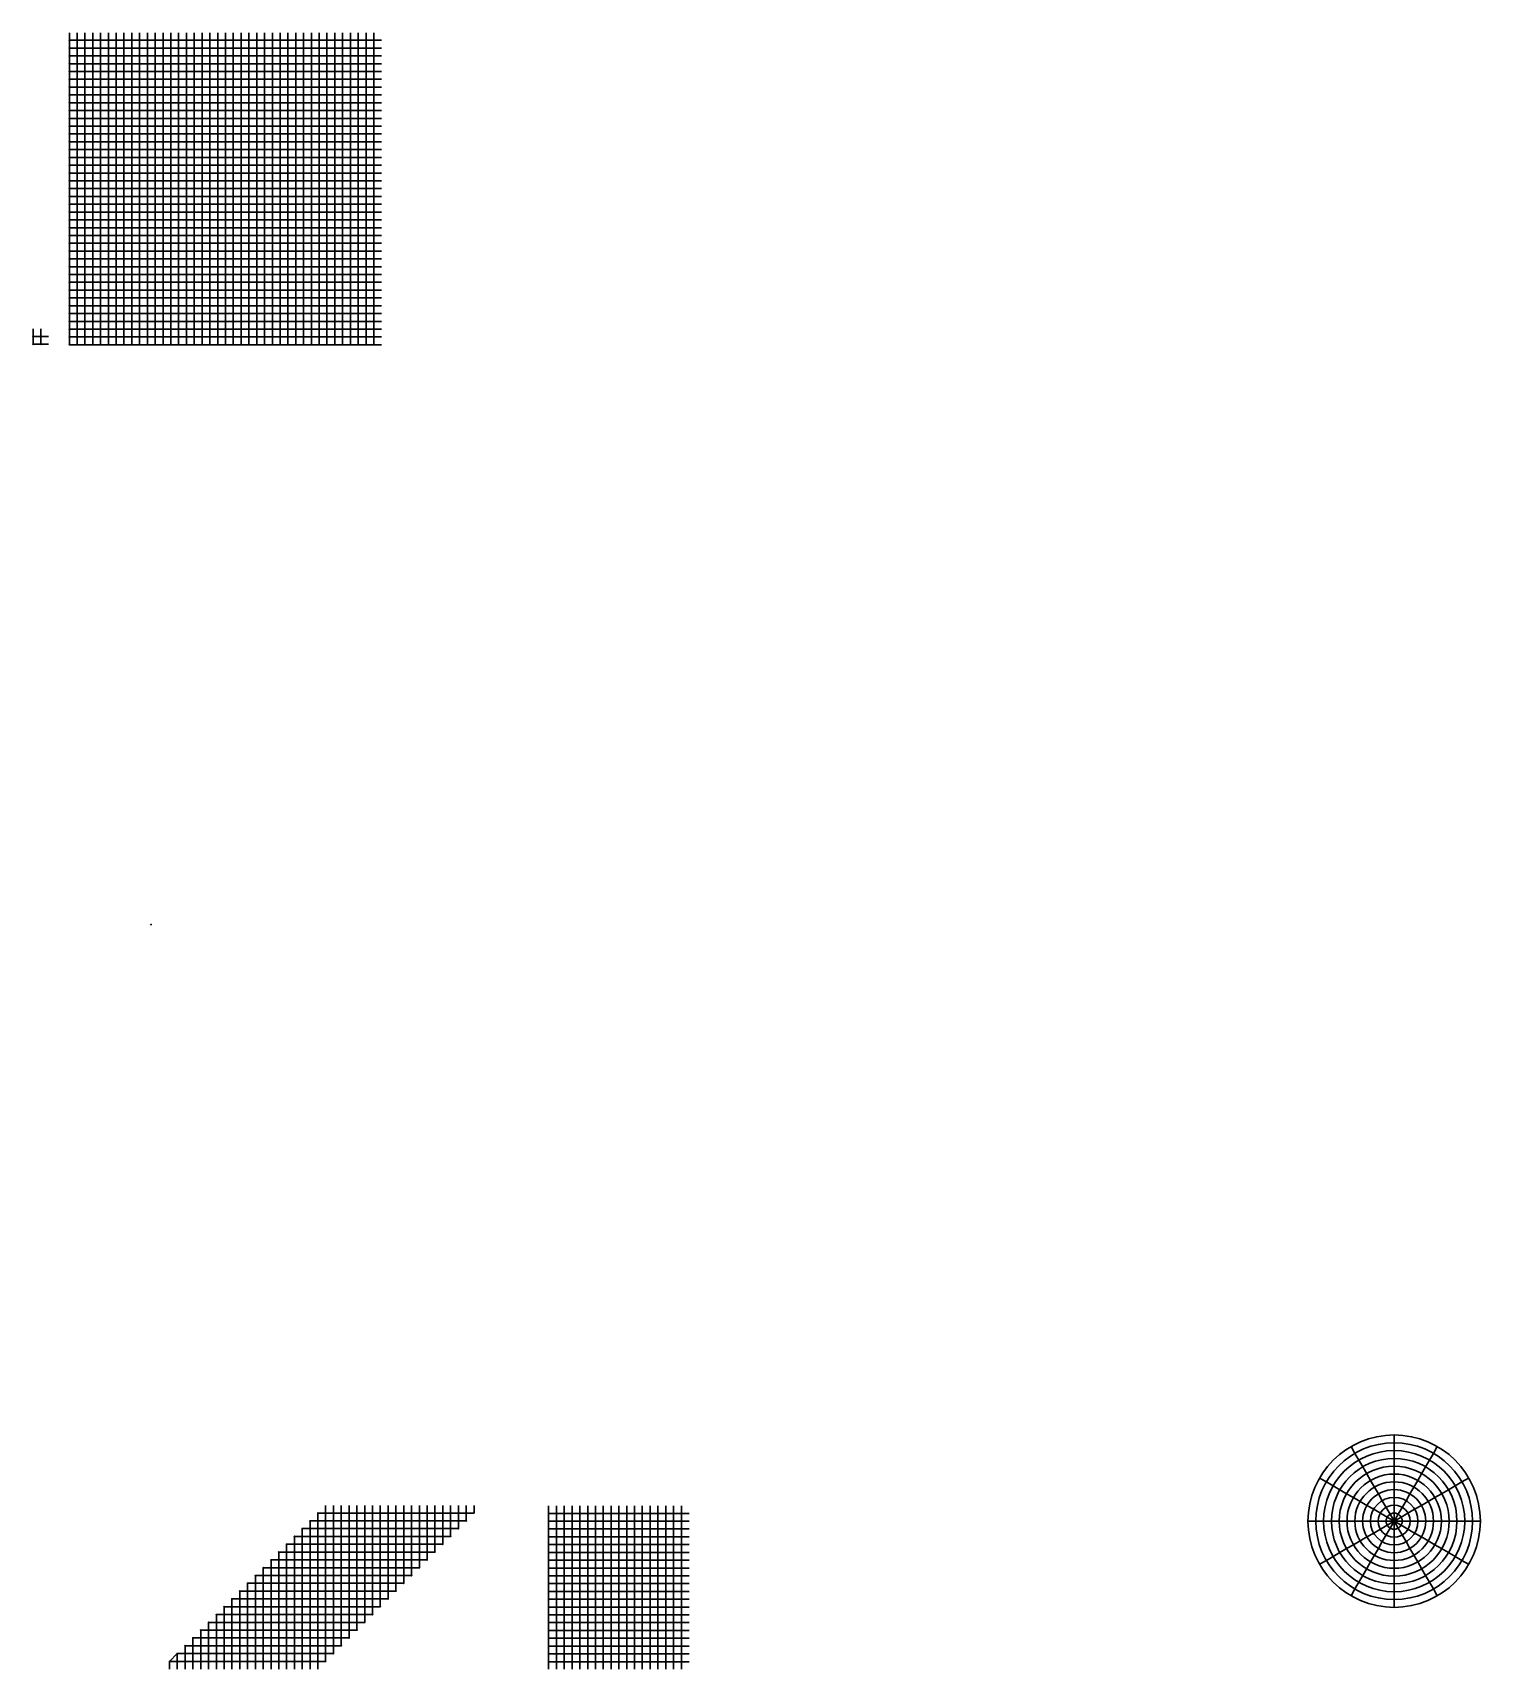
# Model space of a CAD drawing. Header units: millimetres. Extents: x 939 to 21029, y -693 to 9787.
# Drawn here: x 11759 to 21029, y -693 to 9787 of the extents above; entities that cross this region are included whole.
import ezdxf

# ---------------------------------------------------------------- set-up
doc = ezdxf.new("R2010")
doc.units = ezdxf.units.MM
for name, color, linetype, lineweight in [('橘黄色', 30, 'Continuous', 30), ('浅蓝色', 141, 'Continuous', 30), ('灰色', 9, 'Continuous', 30), ('红色', 1, 'Continuous', 30), ('蓝色', 160, 'Continuous', 30), ('黄色', 41, 'Continuous', 30), ('黑白', 7, 'Continuous', 30)]:
    doc.layers.add(name, color=color, linetype=linetype, lineweight=lineweight)

# ---------------------------------------------------------------- blocks, each defined once
blk = doc.blocks.new('*U1')
at = {"layer": '橘黄色'}
for p, q in [((-48.5, 50), (-48.5, 3)), ((1.5, 50), (1.5, 3))]:
    blk.add_line(p, q, dxfattribs=at)
at = {"layer": '浅蓝色'}
for p, q in [((-48.5, -47), (-48.5, 0)), ((1.5, -47), (1.5, 0))]:
    blk.add_line(p, q, dxfattribs=at)
at = {"layer": '灰色'}
for p, q in [((-47, 1.5), (0, 1.5)), ((3, 1.5), (50, 1.5)), ((-47, -48.5), (0, -48.5)), ((3, -48.5), (50, -48.5))]:
    blk.add_line(p, q, dxfattribs=at)
at = {"layer": '蓝色'}
for centre in [(-48.5, 1.5), (1.5, 1.5)]:
    blk.add_circle(centre, 1.5, dxfattribs=at)
at = {"layer": '黑白'}
for centre in [(-48.5, -48.5), (1.5, -48.5)]:
    blk.add_circle(centre, 1.5, dxfattribs=at)
blk = doc.blocks.new('*U2')
at = {"layer": '黄色', "color": 0, "linetype": 'ByBlock', "lineweight": -2, "transparency": 16777216}
for p in [(0, 1900), (100, 1900), (200, 1900), (300, 1900), (400, 1900), (500, 1900), (600, 1900), (700, 1900), (800, 1900), (900, 1900), (1000, 1900), (1100, 1900), (1200, 1900), (1300, 1900), (1400, 1900), (1500, 1900), (1600, 1900), (1700, 1900), (1800, 1900), (1900, 1900), (0, 1800), (100, 1800), (200, 1800), (300, 1800), (400, 1800), (500, 1800), (600, 1800), (700, 1800), (800, 1800), (900, 1800), (1000, 1800), (1100, 1800), (1200, 1800), (1300, 1800), (1400, 1800), (1500, 1800), (1600, 1800), (1700, 1800), (1800, 1800), (1900, 1800), (0, 1700), (100, 1700), (200, 1700), (300, 1700), (400, 1700), (500, 1700), (600, 1700), (700, 1700), (800, 1700), (900, 1700), (1000, 1700), (1100, 1700), (1200, 1700), (1300, 1700), (1400, 1700), (1500, 1700), (1600, 1700), (1700, 1700), (1800, 1700), (1900, 1700), (0, 1600), (100, 1600), (200, 1600), (300, 1600), (400, 1600), (500, 1600), (600, 1600), (700, 1600), (800, 1600), (900, 1600), (1000, 1600), (1100, 1600), (1200, 1600), (1300, 1600), (1400, 1600), (1500, 1600), (1600, 1600), (1700, 1600), (1800, 1600), (1900, 1600), (0, 1500), (100, 1500), (200, 1500), (300, 1500), (400, 1500), (500, 1500), (600, 1500), (700, 1500), (800, 1500), (900, 1500), (1000, 1500), (1100, 1500), (1200, 1500), (1300, 1500), (1400, 1500), (1500, 1500), (1600, 1500), (1700, 1500), (1800, 1500), (1900, 1500), (0, 1400), (100, 1400), (200, 1400), (300, 1400), (400, 1400), (500, 1400), (600, 1400), (700, 1400), (800, 1400), (900, 1400), (1000, 1400), (1100, 1400), (1200, 1400), (1300, 1400), (1400, 1400), (1500, 1400), (1600, 1400), (1700, 1400), (1800, 1400), (1900, 1400), (0, 1300), (100, 1300), (200, 1300), (300, 1300), (400, 1300), (500, 1300), (600, 1300), (700, 1300), (800, 1300), (900, 1300), (1000, 1300), (1100, 1300), (1200, 1300), (1300, 1300), (1400, 1300), (1500, 1300), (1600, 1300), (1700, 1300), (1800, 1300), (1900, 1300), (0, 1200), (100, 1200), (200, 1200), (300, 1200), (400, 1200), (500, 1200), (600, 1200), (700, 1200), (800, 1200), (900, 1200), (1000, 1200), (1100, 1200), (1200, 1200), (1300, 1200), (1400, 1200), (1500, 1200), (1600, 1200), (1700, 1200), (1800, 1200), (1900, 1200), (0, 1100), (0, 1000), (100, 1100), (100, 1000), (200, 1100), (200, 1000), (300, 1100), (300, 1000), (400, 1100), (400, 1000), (500, 1100), (500, 1000), (600, 1100), (600, 1000), (700, 1100), (700, 1000), (800, 1100), (800, 1000), (900, 1100), (900, 1000), (1000, 1100), (1000, 1000), (1100, 1100), (1100, 1000), (1200, 1100), (1200, 1000), (1300, 1100), (1300, 1000), (1400, 1100), (1400, 1000), (1500, 1100), (1500, 1000), (1600, 1100), (1600, 1000), (1700, 1100), (1700, 1000), (1800, 1100), (1800, 1000), (1900, 1100), (1900, 1000), (0, 900), (100, 900), (200, 900), (300, 900), (400, 900), (500, 900), (600, 900), (700, 900), (800, 900), (900, 900), (1000, 900), (1100, 900), (1200, 900), (1300, 900), (1400, 900), (1500, 900), (1600, 900), (1700, 900), (1800, 900), (1900, 900), (0, 800), (100, 800), (200, 800), (300, 800), (400, 800), (500, 800), (600, 800), (700, 800), (800, 800), (900, 800), (1000, 800), (1100, 800), (1200, 800), (1300, 800), (1400, 800), (1500, 800), (1600, 800), (1700, 800), (1800, 800), (1900, 800), (0, 700), (100, 700), (200, 700), (300, 700), (400, 700), (500, 700), (600, 700), (700, 700), (800, 700), (900, 700), (1000, 700), (1100, 700), (1200, 700), (1300, 700), (1400, 700), (1500, 700), (1600, 700), (1700, 700), (1800, 700), (1900, 700), (0, 600), (100, 600), (200, 600), (300, 600), (400, 600), (500, 600), (600, 600), (700, 600), (800, 600), (900, 600), (1000, 600), (1100, 600), (1200, 600), (1300, 600), (1400, 600), (1500, 600), (1600, 600), (1700, 600), (1800, 600), (1900, 600), (0, 500), (100, 500), (200, 500), (300, 500), (400, 500), (500, 500), (600, 500), (700, 500), (800, 500), (900, 500), (1000, 500), (1100, 500), (1200, 500), (1300, 500), (1400, 500), (1500, 500), (1600, 500), (1700, 500), (1800, 500), (1900, 500), (0, 400), (100, 400), (200, 400), (300, 400), (400, 400), (500, 400), (600, 400), (700, 400), (800, 400), (900, 400), (1000, 400), (1100, 400), (1200, 400), (1300, 400), (1400, 400), (1500, 400), (1600, 400), (1700, 400), (1800, 400), (1900, 400), (0, 300), (100, 300), (200, 300), (300, 300), (400, 300), (500, 300), (600, 300), (700, 300), (800, 300), (900, 300), (1000, 300), (1100, 300), (1200, 300), (1300, 300), (1400, 300), (1500, 300), (1600, 300), (1700, 300), (1800, 300), (1900, 300), (0, 200), (100, 200), (200, 200), (300, 200), (400, 200), (500, 200), (600, 200), (700, 200), (800, 200), (900, 200), (1000, 200), (1100, 200), (1200, 200), (1300, 200), (1400, 200), (1500, 200), (1600, 200), (1700, 200), (1800, 200), (1900, 200), (0, 100), (100, 100), (200, 100), (300, 100), (400, 100), (500, 100), (600, 100), (700, 100), (800, 100), (900, 100), (1000, 100), (1100, 100), (1200, 100), (1300, 100), (1400, 100), (1500, 100), (1600, 100), (1700, 100), (1800, 100), (1900, 100), (0, 0), (100, 0), (200, 0), (300, 0), (400, 0), (500, 0), (600, 0), (700, 0), (800, 0), (900, 0), (1000, 0), (1100, 0), (1200, 0), (1300, 0), (1400, 0), (1500, 0), (1600, 0), (1700, 0), (1800, 0), (1900, 0)]:
    blk.add_blockref('*U1', p, dxfattribs=at)

msp = doc.modelspace()

# ---------------------------------------------------------------- linework, layer by layer
at = {"layer": '橘黄色'}
for p, q in [((11761, 7890), (11761, 7843)), ((11811, 7890), (11811, 7843)), ((20478, 757), (20478, 807)), ((20227, 689), (20202, 733)), ((20277, 603), (20252, 646)), ((20478, 657), (20478, 707)), ((20679, 603), (20704, 646)), ((20729, 689), (20754, 733)), ((20044, 506), (20000, 531)), ((20327, 516), (20302, 559)), ((20478, 557), (20478, 607)), ((20629, 516), (20654, 559)), ((20912, 506), (20955, 531)), ((20130, 456), (20087, 481)), ((20217, 406), (20173, 431)), ((20377, 430), (20352, 473)), ((20478, 457), (20478, 507)), ((20579, 430), (20604, 473)), ((20739, 406), (20782, 431)), ((20826, 456), (20869, 481)), ((13635, 355), (13635, 308)), ((13685, 355), (13685, 308)), ((13735, 355), (13735, 308)), ((13785, 355), (13785, 308)), ((13835, 355), (13835, 308)), ((13885, 355), (13885, 308)), ((13935, 355), (13935, 308)), ((13985, 355), (13985, 308)), ((14035, 355), (14035, 308)), ((14085, 355), (14085, 308)), ((14135, 355), (14135, 308)), ((14185, 355), (14185, 308)), ((14235, 355), (14235, 308)), ((14285, 355), (14285, 308)), ((14335, 355), (14335, 308)), ((14385, 355), (14385, 308)), ((14435, 355), (14435, 308)), ((14485, 355), (14485, 308)), ((14535, 355), (14535, 308)), ((14585, 355), (14585, 308)), ((15063, 354), (15063, 307)), ((15113, 354), (15113, 307)), ((15163, 354), (15163, 307)), ((15213, 354), (15213, 307)), ((15263, 354), (15263, 307)), ((15313, 354), (15313, 307)), ((15363, 354), (15363, 307)), ((15413, 354), (15413, 307)), ((15463, 354), (15463, 307)), ((15513, 354), (15513, 307)), ((15563, 354), (15563, 307)), ((15613, 354), (15613, 307)), ((15663, 354), (15663, 307)), ((15713, 354), (15713, 307)), ((15763, 354), (15763, 307)), ((15813, 354), (15813, 307)), ((15863, 354), (15863, 307)), ((15913, 354), (15913, 307)), ((20303, 356), (20260, 381)), ((20390, 306), (20347, 331)), ((20427, 343), (20402, 386)), ((20478, 357), (20478, 407)), ((20529, 343), (20554, 386)), ((20566, 306), (20609, 331)), ((20652, 356), (20696, 381)), ((13535, 255), (13535, 208)), ((13585, 255), (13585, 208)), ((13635, 255), (13635, 208)), ((13685, 255), (13685, 208)), ((13735, 255), (13735, 208)), ((13785, 255), (13785, 208)), ((13835, 255), (13835, 208)), ((13885, 255), (13885, 208)), ((13935, 255), (13935, 208)), ((13985, 255), (13985, 208)), ((14035, 255), (14035, 208)), ((14085, 255), (14085, 208)), ((14135, 255), (14135, 208)), ((14185, 255), (14185, 208)), ((14235, 255), (14235, 208)), ((14285, 255), (14285, 208)), ((14335, 255), (14335, 208)), ((14385, 255), (14385, 208)), ((14435, 255), (14435, 208)), ((14485, 255), (14485, 208)), ((15063, 254), (15063, 207)), ((15113, 254), (15113, 207)), ((15163, 254), (15163, 207)), ((15213, 254), (15213, 207)), ((15263, 254), (15263, 207)), ((15313, 254), (15313, 207)), ((15363, 254), (15363, 207)), ((15413, 254), (15413, 207)), ((15463, 254), (15463, 207)), ((15513, 254), (15513, 207)), ((15563, 254), (15563, 207)), ((15613, 254), (15613, 207)), ((15663, 254), (15663, 207)), ((15713, 254), (15713, 207)), ((15763, 254), (15763, 207)), ((15813, 254), (15813, 207)), ((15863, 254), (15863, 207)), ((15913, 254), (15913, 207)), ((19976, 255), (19926, 255)), ((20076, 255), (20026, 255)), ((20176, 255), (20126, 255)), ((20276, 255), (20226, 255)), ((20376, 255), (20326, 255)), ((20478, 255), (20426, 255)), ((20478, 255), (20433, 281)), ((20478, 255), (20433, 229)), ((20478, 255), (20452, 300)), ((20478, 255), (20452, 210)), ((20478, 255), (20478, 307)), ((20478, 255), (20504, 300)), ((20478, 255), (20522, 281)), ((20478, 255), (20522, 229)), ((20478, 255), (20504, 210)), ((20478, 255), (20478, 204)), ((20478, 255), (20529, 255)), ((20579, 255), (20629, 255)), ((20679, 255), (20729, 255)), ((20779, 255), (20829, 255)), ((20879, 255), (20929, 255)), ((20979, 255), (21029, 255)), ((13435, 155), (13435, 108)), ((13485, 155), (13485, 108)), ((13535, 155), (13535, 108)), ((13585, 155), (13585, 108)), ((13635, 155), (13635, 108)), ((13685, 155), (13685, 108)), ((13735, 155), (13735, 108)), ((13785, 155), (13785, 108)), ((13835, 155), (13835, 108)), ((13885, 155), (13885, 108)), ((13935, 155), (13935, 108)), ((13985, 155), (13985, 108)), ((14035, 155), (14035, 108)), ((14085, 155), (14085, 108)), ((14135, 155), (14135, 108)), ((14185, 155), (14185, 108)), ((14235, 155), (14235, 108)), ((14285, 155), (14285, 108)), ((14335, 155), (14335, 108)), ((14385, 155), (14385, 108)), ((15063, 154), (15063, 107)), ((15113, 154), (15113, 107)), ((15163, 154), (15163, 107)), ((15213, 154), (15213, 107)), ((15263, 154), (15263, 107)), ((15313, 154), (15313, 107)), ((15363, 154), (15363, 107)), ((15413, 154), (15413, 107)), ((15463, 154), (15463, 107)), ((15513, 154), (15513, 107)), ((15563, 154), (15563, 107)), ((15613, 154), (15613, 107)), ((15663, 154), (15663, 107)), ((15713, 154), (15713, 107)), ((15763, 154), (15763, 107)), ((15813, 154), (15813, 107)), ((15863, 154), (15863, 107)), ((15913, 154), (15913, 107)), ((20303, 154), (20260, 129)), ((20390, 204), (20347, 179)), ((20427, 167), (20402, 124)), ((20478, 154), (20478, 104)), ((20529, 167), (20554, 124)), ((20566, 204), (20609, 179)), ((20652, 154), (20696, 129)), ((13335, 55), (13335, 8)), ((13385, 55), (13385, 8)), ((13435, 55), (13435, 8)), ((13485, 55), (13485, 8)), ((13535, 55), (13535, 8)), ((13585, 55), (13585, 8)), ((13635, 55), (13635, 8)), ((13685, 55), (13685, 8)), ((13735, 55), (13735, 8)), ((13785, 55), (13785, 8)), ((13835, 55), (13835, 8)), ((13885, 55), (13885, 8)), ((13935, 55), (13935, 8)), ((13985, 55), (13985, 8)), ((14035, 55), (14035, 8)), ((14085, 55), (14085, 8)), ((14135, 55), (14135, 8)), ((14185, 55), (14185, 8)), ((14235, 55), (14235, 8)), ((14285, 55), (14285, 8)), ((15063, 54), (15063, 7)), ((15113, 54), (15113, 7)), ((15163, 54), (15163, 7)), ((15213, 54), (15213, 7)), ((15263, 54), (15263, 7)), ((15313, 54), (15313, 7)), ((15363, 54), (15363, 7)), ((15413, 54), (15413, 7)), ((15463, 54), (15463, 7)), ((15513, 54), (15513, 7)), ((15563, 54), (15563, 7)), ((15613, 54), (15613, 7)), ((15663, 54), (15663, 7)), ((15713, 54), (15713, 7)), ((15763, 54), (15763, 7)), ((15813, 54), (15813, 7)), ((15863, 54), (15863, 7)), ((15913, 54), (15913, 7)), ((20044, 4), (20000, -21)), ((20130, 54), (20087, 29)), ((20217, 104), (20173, 79)), ((20377, 81), (20352, 37)), ((20478, 54), (20478, 4)), ((20579, 81), (20604, 37)), ((20739, 104), (20782, 79)), ((20826, 54), (20869, 29)), ((20912, 4), (20955, -21)), ((13235, -45), (13235, -92)), ((13285, -45), (13285, -92)), ((13335, -45), (13335, -92)), ((13385, -45), (13385, -92)), ((13435, -45), (13435, -92)), ((13485, -45), (13485, -92)), ((13535, -45), (13535, -92)), ((13585, -45), (13585, -92)), ((13635, -45), (13635, -92)), ((13685, -45), (13685, -92)), ((13735, -45), (13735, -92)), ((13785, -45), (13785, -92)), ((13835, -45), (13835, -92)), ((13885, -45), (13885, -92)), ((13935, -45), (13935, -92)), ((13985, -45), (13985, -92)), ((14035, -45), (14035, -92)), ((14085, -45), (14085, -92)), ((14135, -45), (14135, -92)), ((14185, -45), (14185, -92)), ((15063, -46), (15063, -93)), ((15113, -46), (15113, -93)), ((15163, -46), (15163, -93)), ((15213, -46), (15213, -93)), ((15263, -46), (15263, -93)), ((15313, -46), (15313, -93)), ((15363, -46), (15363, -93)), ((15413, -46), (15413, -93)), ((15463, -46), (15463, -93)), ((15513, -46), (15513, -93)), ((15563, -46), (15563, -93)), ((15613, -46), (15613, -93)), ((15663, -46), (15663, -93)), ((15713, -46), (15713, -93)), ((15763, -46), (15763, -93)), ((15813, -46), (15813, -93)), ((15863, -46), (15863, -93)), ((15913, -46), (15913, -93)), ((20277, -93), (20252, -136)), ((20327, -6), (20302, -49)), ((20478, -46), (20478, -96)), ((20629, -6), (20654, -49)), ((20679, -93), (20704, -136)), ((13135, -145), (13135, -192)), ((13185, -145), (13185, -192)), ((13235, -145), (13235, -192)), ((13285, -145), (13285, -192)), ((13335, -145), (13335, -192)), ((13385, -145), (13385, -192)), ((13435, -145), (13435, -192)), ((13485, -145), (13485, -192)), ((13535, -145), (13535, -192)), ((13585, -145), (13585, -192)), ((13635, -145), (13635, -192)), ((13685, -145), (13685, -192)), ((13735, -145), (13735, -192)), ((13785, -145), (13785, -192)), ((13835, -145), (13835, -192)), ((13885, -145), (13885, -192)), ((13935, -145), (13935, -192)), ((13985, -145), (13985, -192)), ((14035, -145), (14035, -192)), ((14085, -145), (14085, -192)), ((15063, -146), (15063, -193)), ((15113, -146), (15113, -193)), ((15163, -146), (15163, -193)), ((15213, -146), (15213, -193)), ((15263, -146), (15263, -193)), ((15313, -146), (15313, -193)), ((15363, -146), (15363, -193)), ((15413, -146), (15413, -193)), ((15463, -146), (15463, -193)), ((15513, -146), (15513, -193)), ((15563, -146), (15563, -193)), ((15613, -146), (15613, -193)), ((15663, -146), (15663, -193)), ((15713, -146), (15713, -193)), ((15763, -146), (15763, -193)), ((15813, -146), (15813, -193)), ((15863, -146), (15863, -193)), ((15913, -146), (15913, -193)), ((20227, -179), (20202, -223)), ((20478, -146), (20478, -196)), ((20729, -179), (20754, -223)), ((13035, -245), (13035, -292)), ((13085, -245), (13085, -292)), ((13135, -245), (13135, -292)), ((13185, -245), (13185, -292)), ((13235, -245), (13235, -292)), ((13285, -245), (13285, -292)), ((13335, -245), (13335, -292)), ((13385, -245), (13385, -292)), ((13435, -245), (13435, -292)), ((13485, -245), (13485, -292)), ((13535, -245), (13535, -292)), ((13585, -245), (13585, -292)), ((13635, -245), (13635, -292)), ((13685, -245), (13685, -292)), ((13735, -245), (13735, -292)), ((13785, -245), (13785, -292)), ((13835, -245), (13835, -292)), ((13885, -245), (13885, -292)), ((13935, -245), (13935, -292)), ((13985, -245), (13985, -292)), ((15063, -246), (15063, -293)), ((15113, -246), (15113, -293)), ((15163, -246), (15163, -293)), ((15213, -246), (15213, -293)), ((15263, -246), (15263, -293)), ((15313, -246), (15313, -293)), ((15363, -246), (15363, -293)), ((15413, -246), (15413, -293)), ((15463, -246), (15463, -293)), ((15513, -246), (15513, -293)), ((15563, -246), (15563, -293)), ((15613, -246), (15613, -293)), ((15663, -246), (15663, -293)), ((15713, -246), (15713, -293)), ((15763, -246), (15763, -293)), ((15813, -246), (15813, -293)), ((15863, -246), (15863, -293)), ((15913, -246), (15913, -293)), ((20478, -246), (20478, -296)), ((12935, -345), (12935, -392)), ((12985, -345), (12985, -392)), ((13035, -345), (13035, -392)), ((13085, -345), (13085, -392)), ((13135, -345), (13135, -392)), ((13185, -345), (13185, -392)), ((13235, -345), (13235, -392)), ((13285, -345), (13285, -392)), ((13335, -345), (13335, -392)), ((13385, -345), (13385, -392)), ((13435, -345), (13435, -392)), ((13485, -345), (13485, -392)), ((13535, -345), (13535, -392)), ((13585, -345), (13585, -392)), ((13635, -345), (13635, -392)), ((13685, -345), (13685, -392)), ((13735, -345), (13735, -392)), ((13785, -345), (13785, -392)), ((13835, -345), (13835, -392)), ((13885, -345), (13885, -392)), ((15063, -346), (15063, -393)), ((15113, -346), (15113, -393)), ((15163, -346), (15163, -393)), ((15213, -346), (15213, -393)), ((15263, -346), (15263, -393)), ((15313, -346), (15313, -393)), ((15363, -346), (15363, -393)), ((15413, -346), (15413, -393)), ((15463, -346), (15463, -393)), ((15513, -346), (15513, -393)), ((15563, -346), (15563, -393)), ((15613, -346), (15613, -393)), ((15663, -346), (15663, -393)), ((15713, -346), (15713, -393)), ((15763, -346), (15763, -393)), ((15813, -346), (15813, -393)), ((15863, -346), (15863, -393)), ((15913, -346), (15913, -393)), ((12835, -445), (12835, -492)), ((12885, -445), (12885, -492)), ((12935, -445), (12935, -492)), ((12985, -445), (12985, -492)), ((13035, -445), (13035, -492)), ((13085, -445), (13085, -492)), ((13135, -445), (13135, -492)), ((13185, -445), (13185, -492)), ((13235, -445), (13235, -492)), ((13285, -445), (13285, -492)), ((13335, -445), (13335, -492)), ((13385, -445), (13385, -492)), ((13435, -445), (13435, -492)), ((13485, -445), (13485, -492)), ((13535, -445), (13535, -492)), ((13585, -445), (13585, -492)), ((13635, -445), (13635, -492)), ((13685, -445), (13685, -492)), ((13735, -445), (13735, -492)), ((13785, -445), (13785, -492)), ((15063, -446), (15063, -493)), ((15113, -446), (15113, -493)), ((15163, -446), (15163, -493)), ((15213, -446), (15213, -493)), ((15263, -446), (15263, -493)), ((15313, -446), (15313, -493)), ((15363, -446), (15363, -493)), ((15413, -446), (15413, -493)), ((15463, -446), (15463, -493)), ((15513, -446), (15513, -493)), ((15563, -446), (15563, -493)), ((15613, -446), (15613, -493)), ((15663, -446), (15663, -493)), ((15713, -446), (15713, -493)), ((15763, -446), (15763, -493)), ((15813, -446), (15813, -493)), ((15863, -446), (15863, -493)), ((15913, -446), (15913, -493)), ((12735, -545), (12735, -592)), ((12785, -545), (12785, -592)), ((12835, -545), (12835, -592)), ((12885, -545), (12885, -592)), ((12935, -545), (12935, -592)), ((12985, -545), (12985, -592)), ((13035, -545), (13035, -592)), ((13085, -545), (13085, -592)), ((13135, -545), (13135, -592)), ((13185, -545), (13185, -592)), ((13235, -545), (13235, -592)), ((13285, -545), (13285, -592)), ((13335, -545), (13335, -592)), ((13385, -545), (13385, -592)), ((13435, -545), (13435, -592)), ((13485, -545), (13485, -592)), ((13535, -545), (13535, -592)), ((13585, -545), (13585, -592)), ((13635, -545), (13635, -592)), ((13685, -545), (13685, -592)), ((15063, -546), (15063, -593)), ((15113, -546), (15113, -593)), ((15163, -546), (15163, -593)), ((15213, -546), (15213, -593)), ((15263, -546), (15263, -593)), ((15313, -546), (15313, -593)), ((15363, -546), (15363, -593)), ((15413, -546), (15413, -593)), ((15463, -546), (15463, -593)), ((15513, -546), (15513, -593)), ((15563, -546), (15563, -593)), ((15613, -546), (15613, -593)), ((15663, -546), (15663, -593)), ((15713, -546), (15713, -593)), ((15763, -546), (15763, -593)), ((15813, -546), (15813, -593)), ((15863, -546), (15863, -593)), ((15913, -546), (15913, -593)), ((12635, -645), (12635, -692)), ((12685, -645), (12685, -692)), ((12735, -645), (12735, -692)), ((12785, -645), (12785, -692)), ((12835, -645), (12835, -692)), ((12885, -645), (12885, -692)), ((12935, -645), (12935, -692)), ((12985, -645), (12985, -692)), ((13035, -645), (13035, -692)), ((13085, -645), (13085, -692)), ((13135, -645), (13135, -692)), ((13185, -645), (13185, -692)), ((13235, -645), (13235, -692)), ((13285, -645), (13285, -692)), ((13335, -645), (13335, -692)), ((13385, -645), (13385, -692)), ((13435, -645), (13435, -692)), ((13485, -645), (13485, -692)), ((13535, -645), (13535, -692)), ((13585, -645), (13585, -692)), ((15063, -646), (15063, -693)), ((15113, -646), (15113, -693)), ((15163, -646), (15163, -693)), ((15213, -646), (15213, -693)), ((15263, -646), (15263, -693)), ((15313, -646), (15313, -693)), ((15363, -646), (15363, -693)), ((15413, -646), (15413, -693)), ((15463, -646), (15463, -693)), ((15513, -646), (15513, -693)), ((15563, -646), (15563, -693)), ((15613, -646), (15613, -693)), ((15663, -646), (15663, -693)), ((15713, -646), (15713, -693)), ((15763, -646), (15763, -693)), ((15813, -646), (15813, -693)), ((15863, -646), (15863, -693)), ((15913, -646), (15913, -693))]:
    msp.add_line(p, q, dxfattribs=at)
at = {"layer": '浅蓝色'}
for p, q in [((11761, 7793), (11761, 7840)), ((11811, 7793), (11811, 7840)), ((20478, 707), (20478, 757)), ((20252, 646), (20227, 689)), ((20478, 607), (20478, 657)), ((20704, 646), (20729, 689)), ((20302, 559), (20277, 603)), ((20478, 507), (20478, 557)), ((20654, 559), (20679, 603)), ((20087, 481), (20044, 506)), ((20173, 431), (20130, 456)), ((20352, 473), (20327, 516)), ((20402, 386), (20377, 430)), ((20478, 407), (20478, 457)), ((20554, 386), (20579, 430)), ((20604, 473), (20629, 516)), ((20782, 431), (20826, 456)), ((20869, 481), (20912, 506)), ((20260, 381), (20217, 406)), ((20347, 331), (20303, 356)), ((20452, 300), (20427, 343)), ((20478, 307), (20478, 357)), ((20504, 300), (20529, 343)), ((20609, 331), (20652, 356)), ((20696, 381), (20739, 406)), ((13585, 258), (13585, 305)), ((13635, 258), (13635, 305)), ((13685, 258), (13685, 305)), ((13735, 258), (13735, 305)), ((13785, 258), (13785, 305)), ((13835, 258), (13835, 305)), ((13885, 258), (13885, 305)), ((13935, 258), (13935, 305)), ((13985, 258), (13985, 305)), ((14035, 258), (14035, 305)), ((14085, 258), (14085, 305)), ((14135, 258), (14135, 305)), ((14185, 258), (14185, 305)), ((14235, 258), (14235, 305)), ((14285, 258), (14285, 305)), ((14335, 258), (14335, 305)), ((14385, 258), (14385, 305)), ((14435, 258), (14435, 305)), ((14485, 258), (14485, 305)), ((14535, 258), (14535, 305)), ((15063, 257), (15063, 304)), ((15113, 257), (15113, 304)), ((15163, 257), (15163, 304)), ((15213, 257), (15213, 304)), ((15263, 257), (15263, 304)), ((15313, 257), (15313, 304)), ((15363, 257), (15363, 304)), ((15413, 257), (15413, 304)), ((15463, 257), (15463, 304)), ((15513, 257), (15513, 304)), ((15563, 257), (15563, 304)), ((15613, 257), (15613, 304)), ((15663, 257), (15663, 304)), ((15713, 257), (15713, 304)), ((15763, 257), (15763, 304)), ((15813, 257), (15813, 304)), ((15863, 257), (15863, 304)), ((15913, 257), (15913, 304)), ((20026, 255), (19976, 255)), ((20126, 255), (20076, 255)), ((20226, 255), (20176, 255)), ((20326, 255), (20276, 255)), ((20426, 255), (20376, 255)), ((20433, 281), (20390, 306)), ((20433, 229), (20390, 204)), ((20452, 210), (20427, 167)), ((20504, 210), (20529, 167)), ((20522, 281), (20566, 306)), ((20522, 229), (20566, 204)), ((20529, 255), (20579, 255)), ((20629, 255), (20679, 255)), ((20729, 255), (20779, 255)), ((20829, 255), (20879, 255)), ((20929, 255), (20979, 255)), ((13385, 58), (13385, 105)), ((13435, 58), (13435, 105)), ((13485, 158), (13485, 205)), ((13485, 58), (13485, 105)), ((13535, 158), (13535, 205)), ((13535, 58), (13535, 105)), ((13585, 158), (13585, 205)), ((13585, 58), (13585, 105)), ((13635, 158), (13635, 205)), ((13635, 58), (13635, 105)), ((13685, 158), (13685, 205)), ((13685, 58), (13685, 105)), ((13735, 158), (13735, 205)), ((13735, 58), (13735, 105)), ((13785, 158), (13785, 205)), ((13785, 58), (13785, 105)), ((13835, 158), (13835, 205)), ((13835, 58), (13835, 105)), ((13885, 158), (13885, 205)), ((13885, 58), (13885, 105)), ((13935, 158), (13935, 205)), ((13935, 58), (13935, 105)), ((13985, 158), (13985, 205)), ((13985, 58), (13985, 105)), ((14035, 158), (14035, 205)), ((14035, 58), (14035, 105)), ((14085, 158), (14085, 205)), ((14085, 58), (14085, 105)), ((14135, 158), (14135, 205)), ((14135, 58), (14135, 105)), ((14185, 158), (14185, 205)), ((14185, 58), (14185, 105)), ((14235, 158), (14235, 205)), ((14235, 58), (14235, 105)), ((14285, 158), (14285, 205)), ((14285, 58), (14285, 105)), ((14335, 158), (14335, 205)), ((14335, 58), (14335, 105)), ((14385, 158), (14385, 205)), ((14435, 158), (14435, 205)), ((15063, 157), (15063, 204)), ((15113, 157), (15113, 204)), ((15163, 157), (15163, 204)), ((15213, 157), (15213, 204)), ((15263, 157), (15263, 204)), ((15313, 157), (15313, 204)), ((15363, 157), (15363, 204)), ((15413, 157), (15413, 204)), ((15463, 157), (15463, 204)), ((15513, 157), (15513, 204)), ((15563, 157), (15563, 204)), ((15613, 157), (15613, 204)), ((15663, 157), (15663, 204)), ((15713, 157), (15713, 204)), ((15763, 157), (15763, 204)), ((15813, 157), (15813, 204)), ((15863, 157), (15863, 204)), ((15913, 157), (15913, 204)), ((20260, 129), (20217, 104)), ((20347, 179), (20303, 154)), ((20402, 124), (20377, 81)), ((20478, 204), (20478, 154)), ((20554, 124), (20579, 81)), ((20609, 179), (20652, 154)), ((20696, 129), (20739, 104)), ((13285, -42), (13285, 5)), ((13335, -42), (13335, 5)), ((13385, -42), (13385, 5)), ((13435, -42), (13435, 5)), ((13485, -42), (13485, 5)), ((13535, -42), (13535, 5)), ((13585, -42), (13585, 5)), ((13635, -42), (13635, 5)), ((13685, -42), (13685, 5)), ((13735, -42), (13735, 5)), ((13785, -42), (13785, 5)), ((13835, -42), (13835, 5)), ((13885, -42), (13885, 5)), ((13935, -42), (13935, 5)), ((13985, -42), (13985, 5)), ((14035, -42), (14035, 5)), ((14085, -42), (14085, 5)), ((14135, -42), (14135, 5)), ((14185, -42), (14185, 5)), ((14235, -42), (14235, 5)), ((15063, 57), (15063, 104)), ((15063, -43), (15063, 4)), ((15113, 57), (15113, 104)), ((15113, -43), (15113, 4)), ((15163, 57), (15163, 104)), ((15163, -43), (15163, 4)), ((15213, 57), (15213, 104)), ((15213, -43), (15213, 4)), ((15263, 57), (15263, 104)), ((15263, -43), (15263, 4)), ((15313, 57), (15313, 104)), ((15313, -43), (15313, 4)), ((15363, 57), (15363, 104)), ((15363, -43), (15363, 4)), ((15413, 57), (15413, 104)), ((15413, -43), (15413, 4)), ((15463, 57), (15463, 104)), ((15463, -43), (15463, 4)), ((15513, 57), (15513, 104)), ((15513, -43), (15513, 4)), ((15563, 57), (15563, 104)), ((15563, -43), (15563, 4)), ((15613, 57), (15613, 104)), ((15613, -43), (15613, 4)), ((15663, 57), (15663, 104)), ((15663, -43), (15663, 4)), ((15713, 57), (15713, 104)), ((15713, -43), (15713, 4)), ((15763, 57), (15763, 104)), ((15763, -43), (15763, 4)), ((15813, 57), (15813, 104)), ((15813, -43), (15813, 4)), ((15863, 57), (15863, 104)), ((15863, -43), (15863, 4)), ((15913, 57), (15913, 104)), ((15913, -43), (15913, 4)), ((20087, 29), (20044, 4)), ((20173, 79), (20130, 54)), ((20352, 37), (20327, -6)), ((20478, 104), (20478, 54)), ((20478, 4), (20478, -46)), ((20604, 37), (20629, -6)), ((20782, 79), (20826, 54)), ((20869, 29), (20912, 4)), ((13185, -142), (13185, -95)), ((13235, -142), (13235, -95)), ((13285, -142), (13285, -95)), ((13335, -142), (13335, -95)), ((13385, -142), (13385, -95)), ((13435, -142), (13435, -95)), ((13485, -142), (13485, -95)), ((13535, -142), (13535, -95)), ((13585, -142), (13585, -95)), ((13635, -142), (13635, -95)), ((13685, -142), (13685, -95)), ((13735, -142), (13735, -95)), ((13785, -142), (13785, -95)), ((13835, -142), (13835, -95)), ((13885, -142), (13885, -95)), ((13935, -142), (13935, -95)), ((13985, -142), (13985, -95)), ((14035, -142), (14035, -95)), ((14085, -142), (14085, -95)), ((14135, -142), (14135, -95)), ((15063, -143), (15063, -96)), ((15113, -143), (15113, -96)), ((15163, -143), (15163, -96)), ((15213, -143), (15213, -96)), ((15263, -143), (15263, -96)), ((15313, -143), (15313, -96)), ((15363, -143), (15363, -96)), ((15413, -143), (15413, -96)), ((15463, -143), (15463, -96)), ((15513, -143), (15513, -96)), ((15563, -143), (15563, -96)), ((15613, -143), (15613, -96)), ((15663, -143), (15663, -96)), ((15713, -143), (15713, -96)), ((15763, -143), (15763, -96)), ((15813, -143), (15813, -96)), ((15863, -143), (15863, -96)), ((15913, -143), (15913, -96)), ((20302, -49), (20277, -93)), ((20478, -96), (20478, -146)), ((20654, -49), (20679, -93)), ((13085, -242), (13085, -195)), ((13135, -242), (13135, -195)), ((13185, -242), (13185, -195)), ((13235, -242), (13235, -195)), ((13285, -242), (13285, -195)), ((13335, -242), (13335, -195)), ((13385, -242), (13385, -195)), ((13435, -242), (13435, -195)), ((13485, -242), (13485, -195)), ((13535, -242), (13535, -195)), ((13585, -242), (13585, -195)), ((13635, -242), (13635, -195)), ((13685, -242), (13685, -195)), ((13735, -242), (13735, -195)), ((13785, -242), (13785, -195)), ((13835, -242), (13835, -195)), ((13885, -242), (13885, -195)), ((13935, -242), (13935, -195)), ((13985, -242), (13985, -195)), ((14035, -242), (14035, -195)), ((15063, -243), (15063, -196)), ((15113, -243), (15113, -196)), ((15163, -243), (15163, -196)), ((15213, -243), (15213, -196)), ((15263, -243), (15263, -196)), ((15313, -243), (15313, -196)), ((15363, -243), (15363, -196)), ((15413, -243), (15413, -196)), ((15463, -243), (15463, -196)), ((15513, -243), (15513, -196)), ((15563, -243), (15563, -196)), ((15613, -243), (15613, -196)), ((15663, -243), (15663, -196)), ((15713, -243), (15713, -196)), ((15763, -243), (15763, -196)), ((15813, -243), (15813, -196)), ((15863, -243), (15863, -196)), ((15913, -243), (15913, -196)), ((20252, -136), (20227, -179)), ((20478, -196), (20478, -246)), ((20704, -136), (20729, -179)), ((12985, -342), (12985, -295)), ((13035, -342), (13035, -295)), ((13085, -342), (13085, -295)), ((13135, -342), (13135, -295)), ((13185, -342), (13185, -295)), ((13235, -342), (13235, -295)), ((13285, -342), (13285, -295)), ((13335, -342), (13335, -295)), ((13385, -342), (13385, -295)), ((13435, -342), (13435, -295)), ((13485, -342), (13485, -295)), ((13535, -342), (13535, -295)), ((13585, -342), (13585, -295)), ((13635, -342), (13635, -295)), ((13685, -342), (13685, -295)), ((13735, -342), (13735, -295)), ((13785, -342), (13785, -295)), ((13835, -342), (13835, -295)), ((13885, -342), (13885, -295)), ((13935, -342), (13935, -295)), ((15063, -343), (15063, -296)), ((15113, -343), (15113, -296)), ((15163, -343), (15163, -296)), ((15213, -343), (15213, -296)), ((15263, -343), (15263, -296)), ((15313, -343), (15313, -296)), ((15363, -343), (15363, -296)), ((15413, -343), (15413, -296)), ((15463, -343), (15463, -296)), ((15513, -343), (15513, -296)), ((15563, -343), (15563, -296)), ((15613, -343), (15613, -296)), ((15663, -343), (15663, -296)), ((15713, -343), (15713, -296)), ((15763, -343), (15763, -296)), ((15813, -343), (15813, -296)), ((15863, -343), (15863, -296)), ((15913, -343), (15913, -296)), ((12885, -442), (12885, -395)), ((12935, -442), (12935, -395)), ((12985, -442), (12985, -395)), ((13035, -442), (13035, -395)), ((13085, -442), (13085, -395)), ((13135, -442), (13135, -395)), ((13185, -442), (13185, -395)), ((13235, -442), (13235, -395)), ((13285, -442), (13285, -395)), ((13335, -442), (13335, -395)), ((13385, -442), (13385, -395)), ((13435, -442), (13435, -395)), ((13485, -442), (13485, -395)), ((13535, -442), (13535, -395)), ((13585, -442), (13585, -395)), ((13635, -442), (13635, -395)), ((13685, -442), (13685, -395)), ((13735, -442), (13735, -395)), ((13785, -442), (13785, -395)), ((13835, -442), (13835, -395)), ((15063, -443), (15063, -396)), ((15113, -443), (15113, -396)), ((15163, -443), (15163, -396)), ((15213, -443), (15213, -396)), ((15263, -443), (15263, -396)), ((15313, -443), (15313, -396)), ((15363, -443), (15363, -396)), ((15413, -443), (15413, -396)), ((15463, -443), (15463, -396)), ((15513, -443), (15513, -396)), ((15563, -443), (15563, -396)), ((15613, -443), (15613, -396)), ((15663, -443), (15663, -396)), ((15713, -443), (15713, -396)), ((15763, -443), (15763, -396)), ((15813, -443), (15813, -396)), ((15863, -443), (15863, -396)), ((15913, -443), (15913, -396)), ((12785, -542), (12785, -495)), ((12835, -542), (12835, -495)), ((12885, -542), (12885, -495)), ((12935, -542), (12935, -495)), ((12985, -542), (12985, -495)), ((13035, -542), (13035, -495)), ((13085, -542), (13085, -495)), ((13135, -542), (13135, -495)), ((13185, -542), (13185, -495)), ((13235, -542), (13235, -495)), ((13285, -542), (13285, -495)), ((13335, -542), (13335, -495)), ((13385, -542), (13385, -495)), ((13435, -542), (13435, -495)), ((13485, -542), (13485, -495)), ((13535, -542), (13535, -495)), ((13585, -542), (13585, -495)), ((13635, -542), (13635, -495)), ((13685, -542), (13685, -495)), ((13735, -542), (13735, -495)), ((15063, -543), (15063, -496)), ((15113, -543), (15113, -496)), ((15163, -543), (15163, -496)), ((15213, -543), (15213, -496)), ((15263, -543), (15263, -496)), ((15313, -543), (15313, -496)), ((15363, -543), (15363, -496)), ((15413, -543), (15413, -496)), ((15463, -543), (15463, -496)), ((15513, -543), (15513, -496)), ((15563, -543), (15563, -496)), ((15613, -543), (15613, -496)), ((15663, -543), (15663, -496)), ((15713, -543), (15713, -496)), ((15763, -543), (15763, -496)), ((15813, -543), (15813, -496)), ((15863, -543), (15863, -496)), ((15913, -543), (15913, -496)), ((12685, -642), (12685, -595)), ((12735, -642), (12735, -595)), ((12785, -642), (12785, -595)), ((12835, -642), (12835, -595)), ((12885, -642), (12885, -595)), ((12935, -642), (12935, -595)), ((12985, -642), (12985, -595)), ((13035, -642), (13035, -595)), ((13085, -642), (13085, -595)), ((13135, -642), (13135, -595)), ((13185, -642), (13185, -595)), ((13235, -642), (13235, -595)), ((13285, -642), (13285, -595)), ((13335, -642), (13335, -595)), ((13385, -642), (13385, -595)), ((13435, -642), (13435, -595)), ((13485, -642), (13485, -595)), ((13535, -642), (13535, -595)), ((13585, -642), (13585, -595)), ((13635, -642), (13635, -595)), ((15063, -643), (15063, -596)), ((15113, -643), (15113, -596)), ((15163, -643), (15163, -596)), ((15213, -643), (15213, -596)), ((15263, -643), (15263, -596)), ((15313, -643), (15313, -596)), ((15363, -643), (15363, -596)), ((15413, -643), (15413, -596)), ((15463, -643), (15463, -596)), ((15513, -643), (15513, -596)), ((15563, -643), (15563, -596)), ((15613, -643), (15613, -596)), ((15663, -643), (15663, -596)), ((15713, -643), (15713, -596)), ((15763, -643), (15763, -596)), ((15813, -643), (15813, -596)), ((15863, -643), (15863, -596)), ((15913, -643), (15913, -596))]:
    msp.add_line(p, q, dxfattribs=at)
at = {"layer": '灰色'}
for p, q in [((11762, 7842), (11809, 7842)), ((11762, 7792), (11809, 7792)), ((11812, 7842), (11859, 7842)), ((11812, 7792), (11859, 7792)), ((13537, 257), (13584, 257)), ((13587, 307), (13634, 307)), ((13587, 257), (13634, 257)), ((13637, 307), (13684, 307)), ((13637, 257), (13684, 257)), ((13687, 307), (13734, 307)), ((13687, 257), (13734, 257)), ((13737, 307), (13784, 307)), ((13737, 257), (13784, 257)), ((13787, 307), (13834, 307)), ((13787, 257), (13834, 257)), ((13837, 307), (13884, 307)), ((13837, 257), (13884, 257)), ((13887, 307), (13934, 307)), ((13887, 257), (13934, 257)), ((13937, 307), (13984, 307)), ((13937, 257), (13984, 257)), ((13987, 307), (14034, 307)), ((13987, 257), (14034, 257)), ((14037, 307), (14084, 307)), ((14037, 257), (14084, 257)), ((14087, 307), (14134, 307)), ((14087, 257), (14134, 257)), ((14137, 307), (14184, 307)), ((14137, 257), (14184, 257)), ((14187, 307), (14234, 307)), ((14187, 257), (14234, 257)), ((14237, 307), (14284, 307)), ((14237, 257), (14284, 257)), ((14287, 307), (14334, 307)), ((14287, 257), (14334, 257)), ((14337, 307), (14384, 307)), ((14337, 257), (14384, 257)), ((14387, 307), (14434, 307)), ((14387, 257), (14434, 257)), ((14437, 307), (14484, 307)), ((14437, 257), (14484, 257)), ((14487, 307), (14534, 307)), ((14487, 257), (14534, 257)), ((14537, 307), (14584, 307)), ((15065, 305), (15112, 305)), ((15065, 255), (15112, 255)), ((15115, 305), (15162, 305)), ((15115, 255), (15162, 255)), ((15165, 305), (15212, 305)), ((15165, 255), (15212, 255)), ((15215, 305), (15262, 305)), ((15215, 255), (15262, 255)), ((15265, 305), (15312, 305)), ((15265, 255), (15312, 255)), ((15315, 305), (15362, 305)), ((15315, 255), (15362, 255)), ((15365, 305), (15412, 305)), ((15365, 255), (15412, 255)), ((15415, 305), (15462, 305)), ((15415, 255), (15462, 255)), ((15465, 305), (15512, 305)), ((15465, 255), (15512, 255)), ((15515, 305), (15562, 305)), ((15515, 255), (15562, 255)), ((15565, 305), (15612, 305)), ((15565, 255), (15612, 255)), ((15615, 305), (15662, 305)), ((15615, 255), (15662, 255)), ((15665, 305), (15712, 305)), ((15665, 255), (15712, 255)), ((15715, 305), (15762, 305)), ((15715, 255), (15762, 255)), ((15765, 305), (15812, 305)), ((15765, 255), (15812, 255)), ((15815, 305), (15862, 305)), ((15815, 255), (15862, 255)), ((15865, 305), (15912, 305)), ((15865, 255), (15912, 255)), ((15915, 305), (15962, 305)), ((15915, 255), (15962, 255)), ((13387, 107), (13434, 107)), ((13437, 157), (13484, 157)), ((13437, 107), (13484, 107)), ((13487, 207), (13534, 207)), ((13487, 157), (13534, 157)), ((13487, 107), (13534, 107)), ((13537, 207), (13584, 207)), ((13537, 157), (13584, 157)), ((13537, 107), (13584, 107)), ((13587, 207), (13634, 207)), ((13587, 157), (13634, 157)), ((13587, 107), (13634, 107)), ((13637, 207), (13684, 207)), ((13637, 157), (13684, 157)), ((13637, 107), (13684, 107)), ((13687, 207), (13734, 207)), ((13687, 157), (13734, 157)), ((13687, 107), (13734, 107)), ((13737, 207), (13784, 207)), ((13737, 157), (13784, 157)), ((13737, 107), (13784, 107)), ((13787, 207), (13834, 207)), ((13787, 157), (13834, 157)), ((13787, 107), (13834, 107)), ((13837, 207), (13884, 207)), ((13837, 157), (13884, 157)), ((13837, 107), (13884, 107)), ((13887, 207), (13934, 207)), ((13887, 157), (13934, 157)), ((13887, 107), (13934, 107)), ((13937, 207), (13984, 207)), ((13937, 157), (13984, 157)), ((13937, 107), (13984, 107)), ((13987, 207), (14034, 207)), ((13987, 157), (14034, 157)), ((13987, 107), (14034, 107)), ((14037, 207), (14084, 207)), ((14037, 157), (14084, 157)), ((14037, 107), (14084, 107)), ((14087, 207), (14134, 207)), ((14087, 157), (14134, 157)), ((14087, 107), (14134, 107)), ((14137, 207), (14184, 207)), ((14137, 157), (14184, 157)), ((14137, 107), (14184, 107)), ((14187, 207), (14234, 207)), ((14187, 157), (14234, 157)), ((14187, 107), (14234, 107)), ((14237, 207), (14284, 207)), ((14237, 157), (14284, 157)), ((14237, 107), (14284, 107)), ((14287, 207), (14334, 207)), ((14287, 157), (14334, 157)), ((14287, 107), (14334, 107)), ((14337, 207), (14384, 207)), ((14337, 157), (14384, 157)), ((14337, 107), (14384, 107)), ((14387, 207), (14434, 207)), ((14387, 157), (14434, 157)), ((14437, 207), (14484, 207)), ((15065, 205), (15112, 205)), ((15065, 155), (15112, 155)), ((15065, 105), (15112, 105)), ((15115, 205), (15162, 205)), ((15115, 155), (15162, 155)), ((15115, 105), (15162, 105)), ((15165, 205), (15212, 205)), ((15165, 155), (15212, 155)), ((15165, 105), (15212, 105)), ((15215, 205), (15262, 205)), ((15215, 155), (15262, 155)), ((15215, 105), (15262, 105)), ((15265, 205), (15312, 205)), ((15265, 155), (15312, 155)), ((15265, 105), (15312, 105)), ((15315, 205), (15362, 205)), ((15315, 155), (15362, 155)), ((15315, 105), (15362, 105)), ((15365, 205), (15412, 205)), ((15365, 155), (15412, 155)), ((15365, 105), (15412, 105)), ((15415, 205), (15462, 205)), ((15415, 155), (15462, 155)), ((15415, 105), (15462, 105)), ((15465, 205), (15512, 205)), ((15465, 155), (15512, 155)), ((15465, 105), (15512, 105)), ((15515, 205), (15562, 205)), ((15515, 155), (15562, 155)), ((15515, 105), (15562, 105)), ((15565, 205), (15612, 205)), ((15565, 155), (15612, 155)), ((15565, 105), (15612, 105)), ((15615, 205), (15662, 205)), ((15615, 155), (15662, 155)), ((15615, 105), (15662, 105)), ((15665, 205), (15712, 205)), ((15665, 155), (15712, 155)), ((15665, 105), (15712, 105)), ((15715, 205), (15762, 205)), ((15715, 155), (15762, 155)), ((15715, 105), (15762, 105)), ((15765, 205), (15812, 205)), ((15765, 155), (15812, 155)), ((15765, 105), (15812, 105)), ((15815, 205), (15862, 205)), ((15815, 155), (15862, 155)), ((15815, 105), (15862, 105)), ((15865, 205), (15912, 205)), ((15865, 155), (15912, 155)), ((15865, 105), (15912, 105)), ((15915, 205), (15962, 205)), ((15915, 155), (15962, 155)), ((15915, 105), (15962, 105)), ((13287, 7), (13334, 7)), ((13337, 57), (13384, 57)), ((13337, 7), (13384, 7)), ((13387, 57), (13434, 57)), ((13387, 7), (13434, 7)), ((13437, 57), (13484, 57)), ((13437, 7), (13484, 7)), ((13487, 57), (13534, 57)), ((13487, 7), (13534, 7)), ((13537, 57), (13584, 57)), ((13537, 7), (13584, 7)), ((13587, 57), (13634, 57)), ((13587, 7), (13634, 7)), ((13637, 57), (13684, 57)), ((13637, 7), (13684, 7)), ((13687, 57), (13734, 57)), ((13687, 7), (13734, 7)), ((13737, 57), (13784, 57)), ((13737, 7), (13784, 7)), ((13787, 57), (13834, 57)), ((13787, 7), (13834, 7)), ((13837, 57), (13884, 57)), ((13837, 7), (13884, 7)), ((13887, 57), (13934, 57)), ((13887, 7), (13934, 7)), ((13937, 57), (13984, 57)), ((13937, 7), (13984, 7)), ((13987, 57), (14034, 57)), ((13987, 7), (14034, 7)), ((14037, 57), (14084, 57)), ((14037, 7), (14084, 7)), ((14087, 57), (14134, 57)), ((14087, 7), (14134, 7)), ((14137, 57), (14184, 57)), ((14137, 7), (14184, 7)), ((14187, 57), (14234, 57)), ((14187, 7), (14234, 7)), ((14237, 57), (14284, 57)), ((14237, 7), (14284, 7)), ((14287, 57), (14334, 57)), ((15065, 55), (15112, 55)), ((15065, 5), (15112, 5)), ((15115, 55), (15162, 55)), ((15115, 5), (15162, 5)), ((15165, 55), (15212, 55)), ((15165, 5), (15212, 5)), ((15215, 55), (15262, 55)), ((15215, 5), (15262, 5)), ((15265, 55), (15312, 55)), ((15265, 5), (15312, 5)), ((15315, 55), (15362, 55)), ((15315, 5), (15362, 5)), ((15365, 55), (15412, 55)), ((15365, 5), (15412, 5)), ((15415, 55), (15462, 55)), ((15415, 5), (15462, 5)), ((15465, 55), (15512, 55)), ((15465, 5), (15512, 5)), ((15515, 55), (15562, 55)), ((15515, 5), (15562, 5)), ((15565, 55), (15612, 55)), ((15565, 5), (15612, 5)), ((15615, 55), (15662, 55)), ((15615, 5), (15662, 5)), ((15665, 55), (15712, 55)), ((15665, 5), (15712, 5)), ((15715, 55), (15762, 55)), ((15715, 5), (15762, 5)), ((15765, 55), (15812, 55)), ((15765, 5), (15812, 5)), ((15815, 55), (15862, 55)), ((15815, 5), (15862, 5)), ((15865, 55), (15912, 55)), ((15865, 5), (15912, 5)), ((15915, 55), (15962, 55)), ((15915, 5), (15962, 5)), ((13187, -93), (13234, -93)), ((13237, -43), (13284, -43)), ((13237, -93), (13284, -93)), ((13287, -43), (13334, -43)), ((13287, -93), (13334, -93)), ((13337, -43), (13384, -43)), ((13337, -93), (13384, -93)), ((13387, -43), (13434, -43)), ((13387, -93), (13434, -93)), ((13437, -43), (13484, -43)), ((13437, -93), (13484, -93)), ((13487, -43), (13534, -43)), ((13487, -93), (13534, -93)), ((13537, -43), (13584, -43)), ((13537, -93), (13584, -93)), ((13587, -43), (13634, -43)), ((13587, -93), (13634, -93)), ((13637, -43), (13684, -43)), ((13637, -93), (13684, -93)), ((13687, -43), (13734, -43)), ((13687, -93), (13734, -93)), ((13737, -43), (13784, -43)), ((13737, -93), (13784, -93)), ((13787, -43), (13834, -43)), ((13787, -93), (13834, -93)), ((13837, -43), (13884, -43)), ((13837, -93), (13884, -93)), ((13887, -43), (13934, -43)), ((13887, -93), (13934, -93)), ((13937, -43), (13984, -43)), ((13937, -93), (13984, -93)), ((13987, -43), (14034, -43)), ((13987, -93), (14034, -93)), ((14037, -43), (14084, -43)), ((14037, -93), (14084, -93)), ((14087, -43), (14134, -43)), ((14087, -93), (14134, -93)), ((14137, -43), (14184, -43)), ((14137, -93), (14184, -93)), ((14187, -43), (14234, -43)), ((15065, -45), (15112, -45)), ((15065, -95), (15112, -95)), ((15115, -45), (15162, -45)), ((15115, -95), (15162, -95)), ((15165, -45), (15212, -45)), ((15165, -95), (15212, -95)), ((15215, -45), (15262, -45)), ((15215, -95), (15262, -95)), ((15265, -45), (15312, -45)), ((15265, -95), (15312, -95)), ((15315, -45), (15362, -45)), ((15315, -95), (15362, -95)), ((15365, -45), (15412, -45)), ((15365, -95), (15412, -95)), ((15415, -45), (15462, -45)), ((15415, -95), (15462, -95)), ((15465, -45), (15512, -45)), ((15465, -95), (15512, -95)), ((15515, -45), (15562, -45)), ((15515, -95), (15562, -95)), ((15565, -45), (15612, -45)), ((15565, -95), (15612, -95)), ((15615, -45), (15662, -45)), ((15615, -95), (15662, -95)), ((15665, -45), (15712, -45)), ((15665, -95), (15712, -95)), ((15715, -45), (15762, -45)), ((15715, -95), (15762, -95)), ((15765, -45), (15812, -45)), ((15765, -95), (15812, -95)), ((15815, -45), (15862, -45)), ((15815, -95), (15862, -95)), ((15865, -45), (15912, -45)), ((15865, -95), (15912, -95)), ((15915, -45), (15962, -45)), ((15915, -95), (15962, -95)), ((13087, -193), (13134, -193)), ((13137, -143), (13184, -143)), ((13137, -193), (13184, -193)), ((13187, -143), (13234, -143)), ((13187, -193), (13234, -193)), ((13237, -143), (13284, -143)), ((13237, -193), (13284, -193)), ((13287, -143), (13334, -143)), ((13287, -193), (13334, -193)), ((13337, -143), (13384, -143)), ((13337, -193), (13384, -193)), ((13387, -143), (13434, -143)), ((13387, -193), (13434, -193)), ((13437, -143), (13484, -143)), ((13437, -193), (13484, -193)), ((13487, -143), (13534, -143)), ((13487, -193), (13534, -193)), ((13537, -143), (13584, -143)), ((13537, -193), (13584, -193)), ((13587, -143), (13634, -143)), ((13587, -193), (13634, -193)), ((13637, -143), (13684, -143)), ((13637, -193), (13684, -193)), ((13687, -143), (13734, -143)), ((13687, -193), (13734, -193)), ((13737, -143), (13784, -143)), ((13737, -193), (13784, -193)), ((13787, -143), (13834, -143)), ((13787, -193), (13834, -193)), ((13837, -143), (13884, -143)), ((13837, -193), (13884, -193)), ((13887, -143), (13934, -143)), ((13887, -193), (13934, -193)), ((13937, -143), (13984, -143)), ((13937, -193), (13984, -193)), ((13987, -143), (14034, -143)), ((13987, -193), (14034, -193)), ((14037, -143), (14084, -143)), ((14037, -193), (14084, -193)), ((14087, -143), (14134, -143)), ((15065, -145), (15112, -145)), ((15065, -195), (15112, -195)), ((15115, -145), (15162, -145)), ((15115, -195), (15162, -195)), ((15165, -145), (15212, -145)), ((15165, -195), (15212, -195)), ((15215, -145), (15262, -145)), ((15215, -195), (15262, -195)), ((15265, -145), (15312, -145)), ((15265, -195), (15312, -195)), ((15315, -145), (15362, -145)), ((15315, -195), (15362, -195)), ((15365, -145), (15412, -145)), ((15365, -195), (15412, -195)), ((15415, -145), (15462, -145)), ((15415, -195), (15462, -195)), ((15465, -145), (15512, -145)), ((15465, -195), (15512, -195)), ((15515, -145), (15562, -145)), ((15515, -195), (15562, -195)), ((15565, -145), (15612, -145)), ((15565, -195), (15612, -195)), ((15615, -145), (15662, -145)), ((15615, -195), (15662, -195)), ((15665, -145), (15712, -145)), ((15665, -195), (15712, -195)), ((15715, -145), (15762, -145)), ((15715, -195), (15762, -195)), ((15765, -145), (15812, -145)), ((15765, -195), (15812, -195)), ((15815, -145), (15862, -145)), ((15815, -195), (15862, -195)), ((15865, -145), (15912, -145)), ((15865, -195), (15912, -195)), ((15915, -145), (15962, -145)), ((15915, -195), (15962, -195)), ((12987, -293), (13034, -293)), ((13037, -243), (13084, -243)), ((13037, -293), (13084, -293)), ((13087, -243), (13134, -243)), ((13087, -293), (13134, -293)), ((13137, -243), (13184, -243)), ((13137, -293), (13184, -293)), ((13187, -243), (13234, -243)), ((13187, -293), (13234, -293)), ((13237, -243), (13284, -243)), ((13237, -293), (13284, -293)), ((13287, -243), (13334, -243)), ((13287, -293), (13334, -293)), ((13337, -243), (13384, -243)), ((13337, -293), (13384, -293)), ((13387, -243), (13434, -243)), ((13387, -293), (13434, -293)), ((13437, -243), (13484, -243)), ((13437, -293), (13484, -293)), ((13487, -243), (13534, -243)), ((13487, -293), (13534, -293)), ((13537, -243), (13584, -243)), ((13537, -293), (13584, -293)), ((13587, -243), (13634, -243)), ((13587, -293), (13634, -293)), ((13637, -243), (13684, -243)), ((13637, -293), (13684, -293)), ((13687, -243), (13734, -243)), ((13687, -293), (13734, -293)), ((13737, -243), (13784, -243)), ((13737, -293), (13784, -293)), ((13787, -243), (13834, -243)), ((13787, -293), (13834, -293)), ((13837, -243), (13884, -243)), ((13837, -293), (13884, -293)), ((13887, -243), (13934, -243)), ((13887, -293), (13934, -293)), ((13937, -243), (13984, -243)), ((13937, -293), (13984, -293)), ((13987, -243), (14034, -243)), ((15065, -245), (15112, -245)), ((15065, -295), (15112, -295)), ((15115, -245), (15162, -245)), ((15115, -295), (15162, -295)), ((15165, -245), (15212, -245)), ((15165, -295), (15212, -295)), ((15215, -245), (15262, -245)), ((15215, -295), (15262, -295)), ((15265, -245), (15312, -245)), ((15265, -295), (15312, -295)), ((15315, -245), (15362, -245)), ((15315, -295), (15362, -295)), ((15365, -245), (15412, -245)), ((15365, -295), (15412, -295)), ((15415, -245), (15462, -245)), ((15415, -295), (15462, -295)), ((15465, -245), (15512, -245)), ((15465, -295), (15512, -295)), ((15515, -245), (15562, -245)), ((15515, -295), (15562, -295)), ((15565, -245), (15612, -245)), ((15565, -295), (15612, -295)), ((15615, -245), (15662, -245)), ((15615, -295), (15662, -295)), ((15665, -245), (15712, -245)), ((15665, -295), (15712, -295)), ((15715, -245), (15762, -245)), ((15715, -295), (15762, -295)), ((15765, -245), (15812, -245)), ((15765, -295), (15812, -295)), ((15815, -245), (15862, -245)), ((15815, -295), (15862, -295)), ((15865, -245), (15912, -245)), ((15865, -295), (15912, -295)), ((15915, -245), (15962, -245)), ((15915, -295), (15962, -295)), ((12887, -393), (12934, -393)), ((12937, -343), (12984, -343)), ((12937, -393), (12984, -393)), ((12987, -343), (13034, -343)), ((12987, -393), (13034, -393)), ((13037, -343), (13084, -343)), ((13037, -393), (13084, -393)), ((13087, -343), (13134, -343)), ((13087, -393), (13134, -393)), ((13137, -343), (13184, -343)), ((13137, -393), (13184, -393)), ((13187, -343), (13234, -343)), ((13187, -393), (13234, -393)), ((13237, -343), (13284, -343)), ((13237, -393), (13284, -393)), ((13287, -343), (13334, -343)), ((13287, -393), (13334, -393)), ((13337, -343), (13384, -343)), ((13337, -393), (13384, -393)), ((13387, -343), (13434, -343)), ((13387, -393), (13434, -393)), ((13437, -343), (13484, -343)), ((13437, -393), (13484, -393)), ((13487, -343), (13534, -343)), ((13487, -393), (13534, -393)), ((13537, -343), (13584, -343)), ((13537, -393), (13584, -393)), ((13587, -343), (13634, -343)), ((13587, -393), (13634, -393)), ((13637, -343), (13684, -343)), ((13637, -393), (13684, -393)), ((13687, -343), (13734, -343)), ((13687, -393), (13734, -393)), ((13737, -343), (13784, -343)), ((13737, -393), (13784, -393)), ((13787, -343), (13834, -343)), ((13787, -393), (13834, -393)), ((13837, -343), (13884, -343)), ((13837, -393), (13884, -393)), ((13887, -343), (13934, -343)), ((15065, -345), (15112, -345)), ((15065, -395), (15112, -395)), ((15115, -345), (15162, -345)), ((15115, -395), (15162, -395)), ((15165, -345), (15212, -345)), ((15165, -395), (15212, -395)), ((15215, -345), (15262, -345)), ((15215, -395), (15262, -395)), ((15265, -345), (15312, -345)), ((15265, -395), (15312, -395)), ((15315, -345), (15362, -345)), ((15315, -395), (15362, -395)), ((15365, -345), (15412, -345)), ((15365, -395), (15412, -395)), ((15415, -345), (15462, -345)), ((15415, -395), (15462, -395)), ((15465, -345), (15512, -345)), ((15465, -395), (15512, -395)), ((15515, -345), (15562, -345)), ((15515, -395), (15562, -395)), ((15565, -345), (15612, -345)), ((15565, -395), (15612, -395)), ((15615, -345), (15662, -345)), ((15615, -395), (15662, -395)), ((15665, -345), (15712, -345)), ((15665, -395), (15712, -395)), ((15715, -345), (15762, -345)), ((15715, -395), (15762, -395)), ((15765, -345), (15812, -345)), ((15765, -395), (15812, -395)), ((15815, -345), (15862, -345)), ((15815, -395), (15862, -395)), ((15865, -345), (15912, -345)), ((15865, -395), (15912, -395)), ((15915, -345), (15962, -345)), ((15915, -395), (15962, -395)), ((12787, -493), (12834, -493)), ((12837, -443), (12884, -443)), ((12837, -493), (12884, -493)), ((12887, -443), (12934, -443)), ((12887, -493), (12934, -493)), ((12937, -443), (12984, -443)), ((12937, -493), (12984, -493)), ((12987, -443), (13034, -443)), ((12987, -493), (13034, -493)), ((13037, -443), (13084, -443)), ((13037, -493), (13084, -493)), ((13087, -443), (13134, -443)), ((13087, -493), (13134, -493)), ((13137, -443), (13184, -443)), ((13137, -493), (13184, -493)), ((13187, -443), (13234, -443)), ((13187, -493), (13234, -493)), ((13237, -443), (13284, -443)), ((13237, -493), (13284, -493)), ((13287, -443), (13334, -443)), ((13287, -493), (13334, -493)), ((13337, -443), (13384, -443)), ((13337, -493), (13384, -493)), ((13387, -443), (13434, -443)), ((13387, -493), (13434, -493)), ((13437, -443), (13484, -443)), ((13437, -493), (13484, -493)), ((13487, -443), (13534, -443)), ((13487, -493), (13534, -493)), ((13537, -443), (13584, -443)), ((13537, -493), (13584, -493)), ((13587, -443), (13634, -443)), ((13587, -493), (13634, -493)), ((13637, -443), (13684, -443)), ((13637, -493), (13684, -493)), ((13687, -443), (13734, -443)), ((13687, -493), (13734, -493)), ((13737, -443), (13784, -443)), ((13737, -493), (13784, -493)), ((13787, -443), (13834, -443)), ((15065, -445), (15112, -445)), ((15065, -495), (15112, -495)), ((15115, -445), (15162, -445)), ((15115, -495), (15162, -495)), ((15165, -445), (15212, -445)), ((15165, -495), (15212, -495)), ((15215, -445), (15262, -445)), ((15215, -495), (15262, -495)), ((15265, -445), (15312, -445)), ((15265, -495), (15312, -495)), ((15315, -445), (15362, -445)), ((15315, -495), (15362, -495)), ((15365, -445), (15412, -445)), ((15365, -495), (15412, -495)), ((15415, -445), (15462, -445)), ((15415, -495), (15462, -495)), ((15465, -445), (15512, -445)), ((15465, -495), (15512, -495)), ((15515, -445), (15562, -445)), ((15515, -495), (15562, -495)), ((15565, -445), (15612, -445)), ((15565, -495), (15612, -495)), ((15615, -445), (15662, -445)), ((15615, -495), (15662, -495)), ((15665, -445), (15712, -445)), ((15665, -495), (15712, -495)), ((15715, -445), (15762, -445)), ((15715, -495), (15762, -495)), ((15765, -445), (15812, -445)), ((15765, -495), (15812, -495)), ((15815, -445), (15862, -445)), ((15815, -495), (15862, -495)), ((15865, -445), (15912, -445)), ((15865, -495), (15912, -495)), ((15915, -445), (15962, -445)), ((15915, -495), (15962, -495)), ((12687, -593), (12734, -593)), ((12737, -543), (12784, -543)), ((12737, -593), (12784, -593)), ((12787, -543), (12834, -543)), ((12787, -593), (12834, -593)), ((12837, -543), (12884, -543)), ((12837, -593), (12884, -593)), ((12887, -543), (12934, -543)), ((12887, -593), (12934, -593)), ((12937, -543), (12984, -543)), ((12937, -593), (12984, -593)), ((12987, -543), (13034, -543)), ((12987, -593), (13034, -593)), ((13037, -543), (13084, -543)), ((13037, -593), (13084, -593)), ((13087, -543), (13134, -543)), ((13087, -593), (13134, -593)), ((13137, -543), (13184, -543)), ((13137, -593), (13184, -593)), ((13187, -543), (13234, -543)), ((13187, -593), (13234, -593)), ((13237, -543), (13284, -543)), ((13237, -593), (13284, -593)), ((13287, -543), (13334, -543)), ((13287, -593), (13334, -593)), ((13337, -543), (13384, -543)), ((13337, -593), (13384, -593)), ((13387, -543), (13434, -543)), ((13387, -593), (13434, -593)), ((13437, -543), (13484, -543)), ((13437, -593), (13484, -593)), ((13487, -543), (13534, -543)), ((13487, -593), (13534, -593)), ((13537, -543), (13584, -543)), ((13537, -593), (13584, -593)), ((13587, -543), (13634, -543)), ((13587, -593), (13634, -593)), ((13637, -543), (13684, -543)), ((13637, -593), (13684, -593)), ((13687, -543), (13734, -543)), ((15065, -545), (15112, -545)), ((15065, -595), (15112, -595)), ((15115, -545), (15162, -545)), ((15115, -595), (15162, -595)), ((15165, -545), (15212, -545)), ((15165, -595), (15212, -595)), ((15215, -545), (15262, -545)), ((15215, -595), (15262, -595)), ((15265, -545), (15312, -545)), ((15265, -595), (15312, -595)), ((15315, -545), (15362, -545)), ((15315, -595), (15362, -595)), ((15365, -545), (15412, -545)), ((15365, -595), (15412, -595)), ((15415, -545), (15462, -545)), ((15415, -595), (15462, -595)), ((15465, -545), (15512, -545)), ((15465, -595), (15512, -595)), ((15515, -545), (15562, -545)), ((15515, -595), (15562, -595)), ((15565, -545), (15612, -545)), ((15565, -595), (15612, -595)), ((15615, -545), (15662, -545)), ((15615, -595), (15662, -595)), ((15665, -545), (15712, -545)), ((15665, -595), (15712, -595)), ((15715, -545), (15762, -545)), ((15715, -595), (15762, -595)), ((15765, -545), (15812, -545)), ((15765, -595), (15812, -595)), ((15815, -545), (15862, -545)), ((15815, -595), (15862, -595)), ((15865, -545), (15912, -545)), ((15865, -595), (15912, -595)), ((15915, -545), (15962, -545)), ((15915, -595), (15962, -595)), ((12637, -643), (12684, -643)), ((12687, -643), (12734, -643)), ((12737, -643), (12784, -643)), ((12787, -643), (12834, -643)), ((12837, -643), (12884, -643)), ((12887, -643), (12934, -643)), ((12937, -643), (12984, -643)), ((12987, -643), (13034, -643)), ((13037, -643), (13084, -643)), ((13087, -643), (13134, -643)), ((13137, -643), (13184, -643)), ((13187, -643), (13234, -643)), ((13237, -643), (13284, -643)), ((13287, -643), (13334, -643)), ((13337, -643), (13384, -643)), ((13387, -643), (13434, -643)), ((13437, -643), (13484, -643)), ((13487, -643), (13534, -643)), ((13537, -643), (13584, -643)), ((13587, -643), (13634, -643)), ((15065, -645), (15112, -645)), ((15115, -645), (15162, -645)), ((15165, -645), (15212, -645)), ((15215, -645), (15262, -645)), ((15265, -645), (15312, -645)), ((15315, -645), (15362, -645)), ((15365, -645), (15412, -645)), ((15415, -645), (15462, -645)), ((15465, -645), (15512, -645)), ((15515, -645), (15562, -645)), ((15565, -645), (15612, -645)), ((15615, -645), (15662, -645)), ((15665, -645), (15712, -645)), ((15715, -645), (15762, -645)), ((15765, -645), (15812, -645)), ((15815, -645), (15862, -645)), ((15865, -645), (15912, -645)), ((15915, -645), (15962, -645))]:
    msp.add_line(p, q, dxfattribs=at)
for radius in [552, 502, 452, 402, 352, 302, 252, 202, 152, 102, 51.5]:
    msp.add_circle((20478, 255), radius, dxfattribs=at)
at = {"layer": '红色'}
for p, q in [((12635, -643), (12685, -593)), ((12685, -643), (12635, -643))]:
    msp.add_line(p, q, dxfattribs=at)
at = {"layer": '蓝色'}
for centre in [(11761, 7842), (11811, 7842), (13585, 307), (13635, 307), (13685, 307), (13735, 307), (13785, 307), (13835, 307), (13885, 307), (13935, 307), (13985, 307), (14035, 307), (14085, 307), (14135, 307), (14185, 307), (14235, 307), (14285, 307), (14335, 307), (14385, 307), (14435, 307), (14485, 307), (14535, 307), (14585, 307), (15063, 305), (15113, 305), (15163, 305), (15213, 305), (15263, 305), (15313, 305), (15363, 305), (15413, 305), (15463, 305), (15513, 305), (15563, 305), (15613, 305), (15663, 305), (15713, 305), (15763, 305), (15813, 305), (15863, 305), (15913, 305), (13385, 107), (13435, 107), (13485, 207), (13485, 107), (13535, 207), (13535, 107), (13585, 207), (13585, 107), (13635, 207), (13635, 107), (13685, 207), (13685, 107), (13735, 207), (13735, 107), (13785, 207), (13785, 107), (13835, 207), (13835, 107), (13885, 207), (13885, 107), (13935, 207), (13935, 107), (13985, 207), (13985, 107), (14035, 207), (14035, 107), (14085, 207), (14085, 107), (14135, 207), (14135, 107), (14185, 207), (14185, 107), (14235, 207), (14235, 107), (14285, 207), (14285, 107), (14335, 207), (14335, 107), (14385, 207), (14385, 107), (14435, 207), (14485, 207), (15063, 205), (15063, 105), (15113, 205), (15113, 105), (15163, 205), (15163, 105), (15213, 205), (15213, 105), (15263, 205), (15263, 105), (15313, 205), (15313, 105), (15363, 205), (15363, 105), (15413, 205), (15413, 105), (15463, 205), (15463, 105), (15513, 205), (15513, 105), (15563, 205), (15563, 105), (15613, 205), (15613, 105), (15663, 205), (15663, 105), (15713, 205), (15713, 105), (15763, 205), (15763, 105), (15813, 205), (15813, 105), (15863, 205), (15863, 105), (15913, 205), (15913, 105), (13285, 7), (13335, 7), (13385, 7), (13435, 7), (13485, 7), (13535, 7), (13585, 7), (13635, 7), (13685, 7), (13735, 7), (13785, 7), (13835, 7), (13885, 7), (13935, 7), (13985, 7), (14035, 7), (14085, 7), (14135, 7), (14185, 7), (14235, 7), (14285, 7), (15063, 5), (15113, 5), (15163, 5), (15213, 5), (15263, 5), (15313, 5), (15363, 5), (15413, 5), (15463, 5), (15513, 5), (15563, 5), (15613, 5), (15663, 5), (15713, 5), (15763, 5), (15813, 5), (15863, 5), (15913, 5), (13185, -93), (13235, -93), (13285, -93), (13335, -93), (13385, -93), (13435, -93), (13485, -93), (13535, -93), (13585, -93), (13635, -93), (13685, -93), (13735, -93), (13785, -93), (13835, -93), (13885, -93), (13935, -93), (13985, -93), (14035, -93), (14085, -93), (14135, -93), (14185, -93), (15063, -95), (15113, -95), (15163, -95), (15213, -95), (15263, -95), (15313, -95), (15363, -95), (15413, -95), (15463, -95), (15513, -95), (15563, -95), (15613, -95), (15663, -95), (15713, -95), (15763, -95), (15813, -95), (15863, -95), (15913, -95), (13085, -193), (13135, -193), (13185, -193), (13235, -193), (13285, -193), (13335, -193), (13385, -193), (13435, -193), (13485, -193), (13535, -193), (13585, -193), (13635, -193), (13685, -193), (13735, -193), (13785, -193), (13835, -193), (13885, -193), (13935, -193), (13985, -193), (14035, -193), (14085, -193), (15063, -195), (15113, -195), (15163, -195), (15213, -195), (15263, -195), (15313, -195), (15363, -195), (15413, -195), (15463, -195), (15513, -195), (15563, -195), (15613, -195), (15663, -195), (15713, -195), (15763, -195), (15813, -195), (15863, -195), (15913, -195), (12985, -293), (13035, -293), (13085, -293), (13135, -293), (13185, -293), (13235, -293), (13285, -293), (13335, -293), (13385, -293), (13435, -293), (13485, -293), (13535, -293), (13585, -293), (13635, -293), (13685, -293), (13735, -293), (13785, -293), (13835, -293), (13885, -293), (13935, -293), (13985, -293), (15063, -295), (15113, -295), (15163, -295), (15213, -295), (15263, -295), (15313, -295), (15363, -295), (15413, -295), (15463, -295), (15513, -295), (15563, -295), (15613, -295), (15663, -295), (15713, -295), (15763, -295), (15813, -295), (15863, -295), (15913, -295), (12885, -393), (12935, -393), (12985, -393), (13035, -393), (13085, -393), (13135, -393), (13185, -393), (13235, -393), (13285, -393), (13335, -393), (13385, -393), (13435, -393), (13485, -393), (13535, -393), (13585, -393), (13635, -393), (13685, -393), (13735, -393), (13785, -393), (13835, -393), (13885, -393), (15063, -395), (15113, -395), (15163, -395), (15213, -395), (15263, -395), (15313, -395), (15363, -395), (15413, -395), (15463, -395), (15513, -395), (15563, -395), (15613, -395), (15663, -395), (15713, -395), (15763, -395), (15813, -395), (15863, -395), (15913, -395), (12785, -493), (12835, -493), (12885, -493), (12935, -493), (12985, -493), (13035, -493), (13085, -493), (13135, -493), (13185, -493), (13235, -493), (13285, -493), (13335, -493), (13385, -493), (13435, -493), (13485, -493), (13535, -493), (13585, -493), (13635, -493), (13685, -493), (13735, -493), (13785, -493), (15063, -495), (15113, -495), (15163, -495), (15213, -495), (15263, -495), (15313, -495), (15363, -495), (15413, -495), (15463, -495), (15513, -495), (15563, -495), (15613, -495), (15663, -495), (15713, -495), (15763, -495), (15813, -495), (15863, -495), (15913, -495), (12685, -593), (12735, -593), (12785, -593), (12835, -593), (12885, -593), (12935, -593), (12985, -593), (13035, -593), (13085, -593), (13135, -593), (13185, -593), (13235, -593), (13285, -593), (13335, -593), (13385, -593), (13435, -593), (13485, -593), (13535, -593), (13585, -593), (13635, -593), (13685, -593), (15063, -595), (15113, -595), (15163, -595), (15213, -595), (15263, -595), (15313, -595), (15363, -595), (15413, -595), (15463, -595), (15513, -595), (15563, -595), (15613, -595), (15663, -595), (15713, -595), (15763, -595), (15813, -595), (15863, -595), (15913, -595)]:
    msp.add_circle(centre, 1.5, dxfattribs=at)
at = {"layer": '黑白'}
for centre in [(11761, 7792), (11811, 7792), (12517, 4076), (13535, 257), (13585, 257), (13635, 257), (13685, 257), (13735, 257), (13785, 257), (13835, 257), (13885, 257), (13935, 257), (13985, 257), (14035, 257), (14085, 257), (14135, 257), (14185, 257), (14235, 257), (14285, 257), (14335, 257), (14385, 257), (14435, 257), (14485, 257), (14535, 257), (15063, 255), (15113, 255), (15163, 255), (15213, 255), (15263, 255), (15313, 255), (15363, 255), (15413, 255), (15463, 255), (15513, 255), (15563, 255), (15613, 255), (15663, 255), (15713, 255), (15763, 255), (15813, 255), (15863, 255), (15913, 255), (20478, 255), (13435, 157), (13485, 157), (13535, 157), (13585, 157), (13635, 157), (13685, 157), (13735, 157), (13785, 157), (13835, 157), (13885, 157), (13935, 157), (13985, 157), (14035, 157), (14085, 157), (14135, 157), (14185, 157), (14235, 157), (14285, 157), (14335, 157), (14385, 157), (14435, 157), (15063, 155), (15113, 155), (15163, 155), (15213, 155), (15263, 155), (15313, 155), (15363, 155), (15413, 155), (15463, 155), (15513, 155), (15563, 155), (15613, 155), (15663, 155), (15713, 155), (15763, 155), (15813, 155), (15863, 155), (15913, 155), (13335, 57), (13385, 57), (13435, 57), (13485, 57), (13535, 57), (13585, 57), (13635, 57), (13685, 57), (13735, 57), (13785, 57), (13835, 57), (13885, 57), (13935, 57), (13985, 57), (14035, 57), (14085, 57), (14135, 57), (14185, 57), (14235, 57), (14285, 57), (14335, 57), (15063, 55), (15113, 55), (15163, 55), (15213, 55), (15263, 55), (15313, 55), (15363, 55), (15413, 55), (15463, 55), (15513, 55), (15563, 55), (15613, 55), (15663, 55), (15713, 55), (15763, 55), (15813, 55), (15863, 55), (15913, 55), (13235, -43), (13285, -43), (13335, -43), (13385, -43), (13435, -43), (13485, -43), (13535, -43), (13585, -43), (13635, -43), (13685, -43), (13735, -43), (13785, -43), (13835, -43), (13885, -43), (13935, -43), (13985, -43), (14035, -43), (14085, -43), (14135, -43), (14185, -43), (14235, -43), (15063, -45), (15113, -45), (15163, -45), (15213, -45), (15263, -45), (15313, -45), (15363, -45), (15413, -45), (15463, -45), (15513, -45), (15563, -45), (15613, -45), (15663, -45), (15713, -45), (15763, -45), (15813, -45), (15863, -45), (15913, -45), (13135, -143), (13185, -143), (13235, -143), (13285, -143), (13335, -143), (13385, -143), (13435, -143), (13485, -143), (13535, -143), (13585, -143), (13635, -143), (13685, -143), (13735, -143), (13785, -143), (13835, -143), (13885, -143), (13935, -143), (13985, -143), (14035, -143), (14085, -143), (14135, -143), (15063, -145), (15113, -145), (15163, -145), (15213, -145), (15263, -145), (15313, -145), (15363, -145), (15413, -145), (15463, -145), (15513, -145), (15563, -145), (15613, -145), (15663, -145), (15713, -145), (15763, -145), (15813, -145), (15863, -145), (15913, -145), (13035, -243), (13085, -243), (13135, -243), (13185, -243), (13235, -243), (13285, -243), (13335, -243), (13385, -243), (13435, -243), (13485, -243), (13535, -243), (13585, -243), (13635, -243), (13685, -243), (13735, -243), (13785, -243), (13835, -243), (13885, -243), (13935, -243), (13985, -243), (14035, -243), (15063, -245), (15113, -245), (15163, -245), (15213, -245), (15263, -245), (15313, -245), (15363, -245), (15413, -245), (15463, -245), (15513, -245), (15563, -245), (15613, -245), (15663, -245), (15713, -245), (15763, -245), (15813, -245), (15863, -245), (15913, -245), (12935, -343), (12985, -343), (13035, -343), (13085, -343), (13135, -343), (13185, -343), (13235, -343), (13285, -343), (13335, -343), (13385, -343), (13435, -343), (13485, -343), (13535, -343), (13585, -343), (13635, -343), (13685, -343), (13735, -343), (13785, -343), (13835, -343), (13885, -343), (13935, -343), (15063, -345), (15113, -345), (15163, -345), (15213, -345), (15263, -345), (15313, -345), (15363, -345), (15413, -345), (15463, -345), (15513, -345), (15563, -345), (15613, -345), (15663, -345), (15713, -345), (15763, -345), (15813, -345), (15863, -345), (15913, -345), (12835, -443), (12885, -443), (12935, -443), (12985, -443), (13035, -443), (13085, -443), (13135, -443), (13185, -443), (13235, -443), (13285, -443), (13335, -443), (13385, -443), (13435, -443), (13485, -443), (13535, -443), (13585, -443), (13635, -443), (13685, -443), (13735, -443), (13785, -443), (13835, -443), (15063, -445), (15113, -445), (15163, -445), (15213, -445), (15263, -445), (15313, -445), (15363, -445), (15413, -445), (15463, -445), (15513, -445), (15563, -445), (15613, -445), (15663, -445), (15713, -445), (15763, -445), (15813, -445), (15863, -445), (15913, -445), (12735, -543), (12785, -543), (12835, -543), (12885, -543), (12935, -543), (12985, -543), (13035, -543), (13085, -543), (13135, -543), (13185, -543), (13235, -543), (13285, -543), (13335, -543), (13385, -543), (13435, -543), (13485, -543), (13535, -543), (13585, -543), (13635, -543), (13685, -543), (13735, -543), (15063, -545), (15113, -545), (15163, -545), (15213, -545), (15263, -545), (15313, -545), (15363, -545), (15413, -545), (15463, -545), (15513, -545), (15563, -545), (15613, -545), (15663, -545), (15713, -545), (15763, -545), (15813, -545), (15863, -545), (15913, -545), (12635, -643), (12685, -643), (12735, -643), (12785, -643), (12835, -643), (12885, -643), (12935, -643), (12985, -643), (13035, -643), (13085, -643), (13135, -643), (13185, -643), (13235, -643), (13285, -643), (13335, -643), (13385, -643), (13435, -643), (13485, -643), (13535, -643), (13585, -643), (13635, -643), (15063, -645), (15113, -645), (15163, -645), (15213, -645), (15263, -645), (15313, -645), (15363, -645), (15413, -645), (15463, -645), (15513, -645), (15563, -645), (15613, -645), (15663, -645), (15713, -645), (15763, -645), (15813, -645), (15863, -645), (15913, -645)]:
    msp.add_circle(centre, 1.5, dxfattribs=at)

# ---------------------------------------------------------------- block references
at = {"layer": '黄色'}
msp.add_blockref('*U2', (12042, 7837), dxfattribs=at)

doc.saveas('drawing.dxf')
